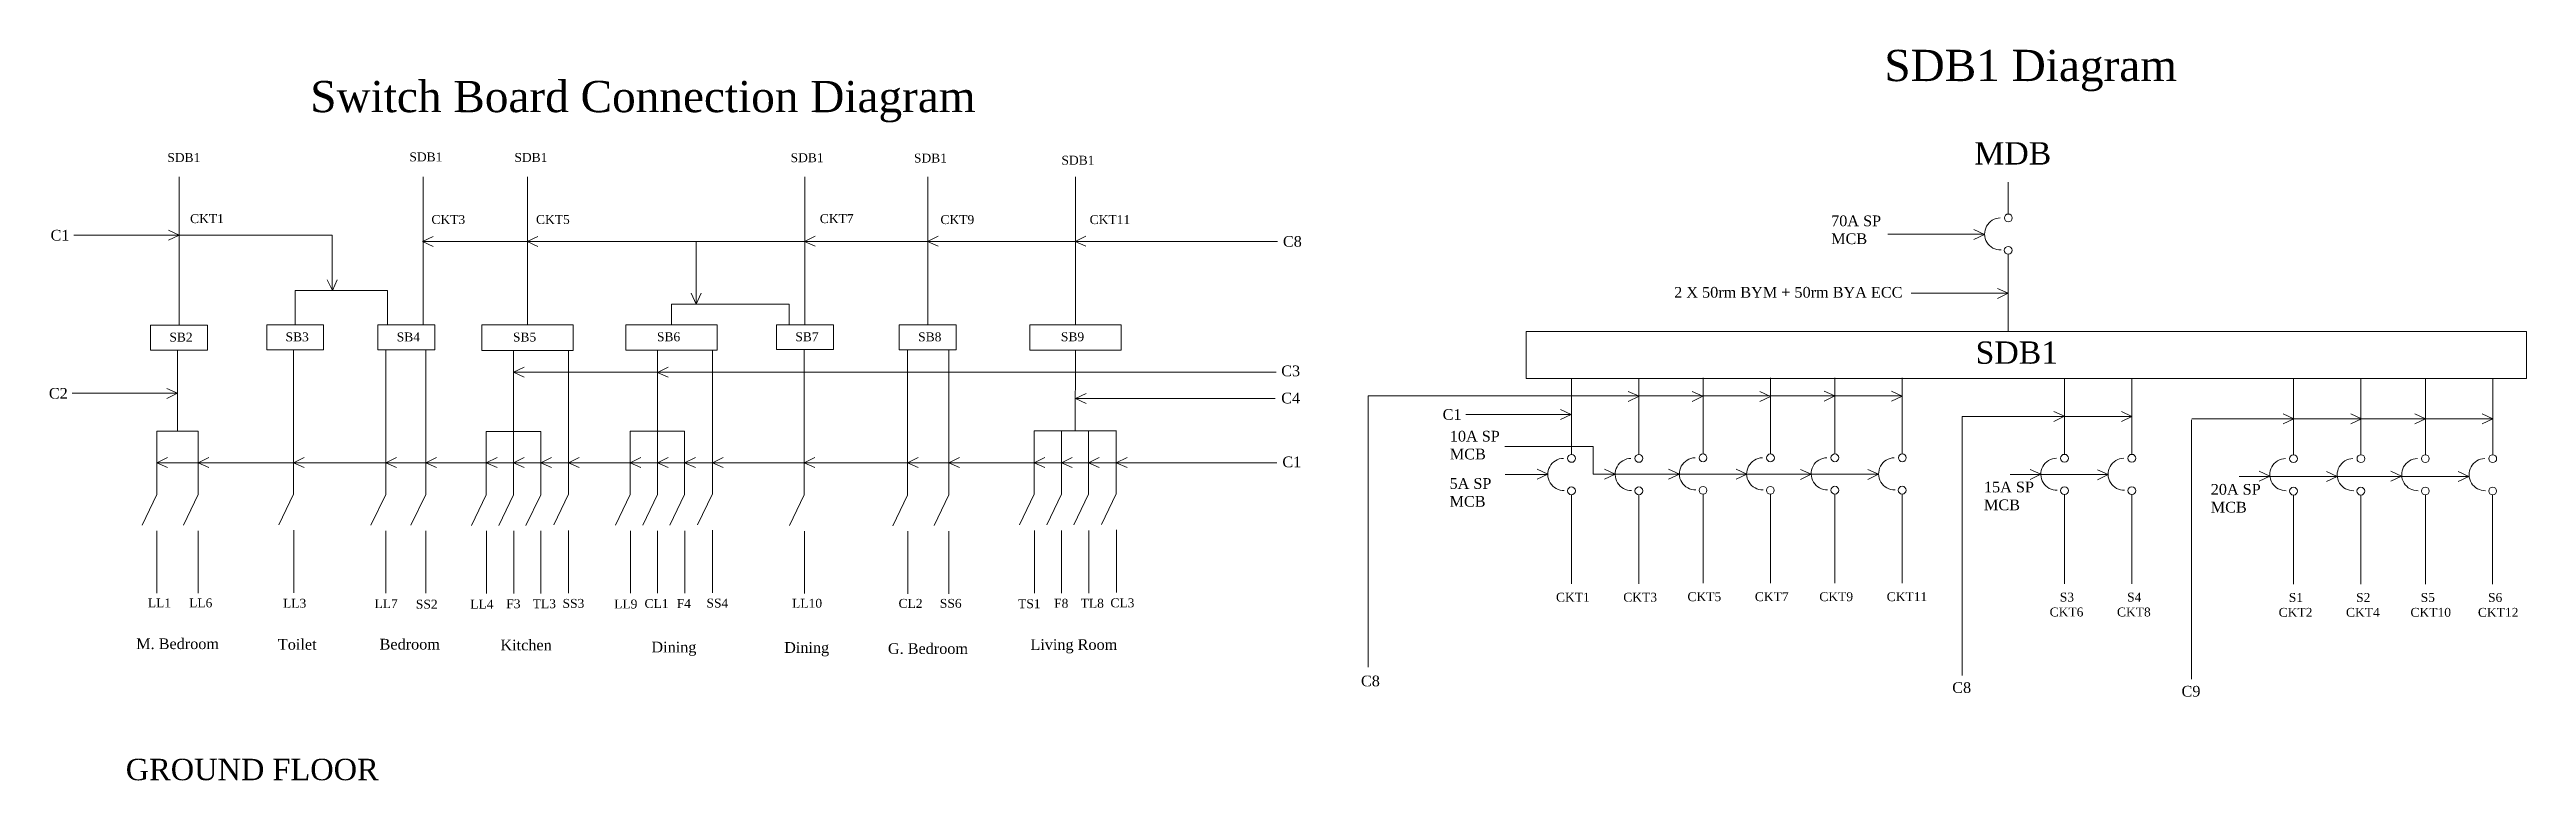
# Model space of a CAD drawing. Header units: feet. Extents: x -1909 to 11484, y -1193 to 2041.
# Drawn here: x 1234 to 4005, y 1103 to 1921 of the extents above; entities that cross this region are included whole.
import ezdxf

# ---------------------------------------------------------------- set-up
doc = ezdxf.new("R2010")
doc.units = ezdxf.units.FT
doc.header["$LTSCALE"] = 20
doc.header["$MEASUREMENT"] = 0
doc.layers.add('switchboard', color=60, linetype='Continuous', lineweight=0)
doc.layers.add('switchboard_text', color=60, linetype='Continuous', lineweight=0)
doc.styles.get("Standard").update_dxf_attribs({"font": 'times.ttf', "height": 18})

msp = doc.modelspace()

# ---------------------------------------------------------------- texts
at = {"layer": 'switchboard', "color": 7, "insert": (3051.3, 1655.2), "char_height": 12, "width": 275.456, "attachment_point": 1}
msp.add_mtext('2 X 50rm BYM + 50rm BYA ECC', dxfattribs=at)
at = {"layer": 'switchboard_text', "attachment_point": 1}
for s, insert, char_height, width in [('SDB1 Diagram', (3286.4, 1920.7), 35, 1196.231), ('Switch Board Connection Diagram', (1525.4, 1885.9), 35, 1196.231), ('SDB1', (1365.5, 1805.1), 10, 40.056), ('SDB1', (1636.3, 1805.8), 10, 40.056), ('SDB1', (1753.8, 1805.2), 10, 40.056), ('SDB1', (2062.8, 1804.9), 10, 40.056), ('SDB1', (2200.8, 1804.5), 10, 40.056), ('SDB1', (2365.8, 1802.1), 10, 40.056), ('MDB', (3387.1, 1817.3), 25, 40.056), ('{\\C7;C1}', (1234.9, 1719.1), 12, 108.05), ('CKT1', (1391, 1736.7), 10, 40.056), ('CKT3', (1661, 1735.7), 10, 40.056), ('CKT5', (1778, 1735.7), 10, 40.056), ('CKT7', (2095.5, 1736.7), 10, 40.056), ('CKT9', (2230.5, 1735.6), 10, 40.056), ('CKT11', (2397.4, 1735.6), 10, 40.056), ('{\\C7;70A SP\\PMCB}', (3226.9, 1735.2), 12, 108.05), ('{\\C7;C8}', (2613.6, 1712.2), 12, 108.05), ('SB2', (1367.8, 1604), 10, 40.056), ('SB3', (1497.8, 1604.3), 10, 40.056), ('SB4', (1622.2, 1604.2), 10, 40.056), ('SB5', (1752.2, 1604.1), 10, 40.056), ('SB6', (1913.3, 1604.4), 10, 40.056), ('SB7', (2068.1, 1604.4), 10, 40.056), ('SB8', (2205.5, 1604.3), 10, 40.056), ('SB9', (2365.2, 1604.4), 10, 40.056), ('SDB1', (3388.5, 1594.2), 25, 40.056), ('{\\C7;C3}', (2611.7, 1567.2), 12, 108.05), ('{\\C7;C2}', (1233, 1542.1), 12, 108.05), ('{\\C7;C4}', (2611.7, 1536.8), 12, 108.05), ('{\\C7;C1}', (2792.3, 1518.4), 12, 108.05), ('{\\C7;10A SP\\PMCB}', (2800.3, 1494.1), 12, 108.05), ('{\\C7;C1}', (2613, 1465.3), 12, 108.05), ('{\\C7;5A SP\\PMCB}', (2800, 1441.1), 12, 108.05), ('{\\C7;15A SP\\PMCB}', (3397.9, 1437.2), 12, 108.05), ('{\\C7;20A SP\\PMCB}', (3651.6, 1434.6), 12, 108.05), ('LL1', (1343.7, 1306.4), 10, 40.056), ('LL6', (1389.9, 1306.4), 10, 40.056), ('LL3', (1495, 1306), 10, 40.056), ('LL7', (1597.3, 1305.6), 10, 40.056), ('SS2', (1643.6, 1305), 10, 40.056), ('LL4', (1704.4, 1305), 10, 40.056), ('F3', (1744.7, 1305.5), 10, 40.056), ('TL3', (1774.3, 1305.5), 10, 40.056), ('SS3', (1807.7, 1305.9), 10, 40.056), ('LL9', (1865.4, 1305.2), 10, 40.056), ('CL1', (1899.4, 1305.7), 10, 40.056), ('F4', (1935.4, 1305.7), 10, 40.056), ('SS4', (1968.7, 1306.2), 10, 40.056), ('LL10', (2064.5, 1306), 10, 40.056), ('CL2', (2183.6, 1305.9), 10, 40.056), ('SS6', (2229.8, 1305.9), 10, 40.056), ('TS1', (2317.3, 1305.5), 10, 40.056), ('F8', (2357.6, 1306), 10, 40.056), ('TL8', (2387.3, 1306), 10, 40.056), ('CL3', (2420.6, 1306.5), 10, 40.056), ('CKT1', (2919.1, 1312.8), 10, 40.056), ('CKT3', (2994.4, 1312.8), 10, 40.056), ('CKT5', (3066.2, 1313.4), 10, 40.056), ('CKT7', (3141.6, 1313.4), 10, 40.056), ('CKT9', (3213.7, 1313.4), 10, 40.056), ('CKT11', (3289.1, 1313.4), 10, 40.056), ('   S3\\PCKT6', (3471.4, 1312.9), 10, 40.056), ('   S4 CKT8', (3546.7, 1312.9), 10, 40.056), ('   S1\\PCKT2', (3727.6, 1312.5), 10, 40.056), ('   S2\\PCKT4', (3802.9, 1312.5), 10, 40.056), ('   S5\\PCKT10', (3875.1, 1312.5), 10, 40.056), ('   S6\\PCKT12', (3950.5, 1312.5), 10, 40.056), ('{\\C1;M. Bedroom}', (1330.7, 1261.7), 12, 108.05), ('{\\C1;Toilet}', (1489.2, 1261), 12, 5.684341886080801e-14), ('{\\C1;Bedroom}', (1603, 1261.2), 12, 5.684341886080801e-14), ('{\\C1;Kitchen}', (1738.2, 1260.3), 12, 5.684341886080801e-14), ('{\\C1;Dining}', (1907.1, 1258), 12, 5.684341886080801e-14), ('{\\C1;Dining}', (2055.6, 1257.5), 12, 5.684341886080801e-14), ('{\\C1;G. Bedroom}', (2171.7, 1256.3), 12, 108.05), ('{\\C1;Living Room}', (2331.1, 1260.8), 12, 5.684341886080801e-14), ('{\\C7;C8}', (2700.9, 1220), 12, 108.05), ('{\\C7;C8}', (3362.4, 1212.6), 12, 108.05), ('{\\C7;C9}', (3618.9, 1208.5), 12, 108.05), ('{\\C1;GROUND FLOOR}', (1319, 1126.9), 24, 5.684341886080801e-14)]:
    msp.add_mtext(s, dxfattribs=dict(at, insert=insert, char_height=char_height, width=width))

# ---------------------------------------------------------------- linework, layer by layer
at = {"layer": 'switchboard'}
for p, q in [((1378.6, 1612.3), (1378.6, 1778.6)), ((1651.6, 1612.6), (1651.6, 1778.6)), ((1768.6, 1612.6), (1768.6, 1778.6)), ((2078.8, 1612.8), (2078.8, 1778.6)), ((2216.3, 1612.7), (2216.3, 1778.6)), ((2381.5, 1612.9), (2381.5, 1778.6)), ((3425.1, 1736.9), (3425.1, 1772.6)), ((3425, 1691.9), (3425, 1605.4)), ((1929.6, 1612.8), (1929.6, 1636.1)), ((1929.6, 1636.1), (2061.3, 1636.1)), ((2061.3, 1636.1), (2061.3, 1612.8)), ((1376.9, 1493.8), (1376.9, 1584.5)), ((1506.8, 1494.1), (1506.8, 1584.9)), ((1609.9, 1493.7), (1609.9, 1584.8)), ((1654.6, 1493.7), (1654.6, 1584.8)), ((1752.8, 1493.5), (1752.8, 1584.1)), ((1814.3, 1494.1), (1814.3, 1584.1)), ((1913.9, 1493.7), (1913.9, 1584.4)), ((1975.3, 1494.3), (1975.3, 1584.4)), ((2078.1, 1493.4), (2078.1, 1585)), ((2193.7, 1493.3), (2193.7, 1584.9)), ((2239.9, 1493.3), (2239.9, 1584.9)), ((2381.3, 1494), (2381.5, 1584.4)), ((2936.5, 1467.6), (2936.5, 1552.7)), ((3011.8, 1467.6), (3011.8, 1552.7)), ((3083.6, 1468.2), (3083.6, 1553.3)), ((3159, 1468.2), (3159, 1553.3)), ((3231.1, 1468.2), (3231.1, 1553.4)), ((3306.5, 1468.2), (3306.5, 1553.4)), ((3488, 1467.8), (3488, 1552.9)), ((3563.3, 1467.8), (3563.3, 1552.9)), ((3744.2, 1467.3), (3744.2, 1552.4)), ((3819.6, 1467.3), (3819.6, 1552.4)), ((3891.7, 1467.3), (3891.7, 1552.5)), ((3967.1, 1467.3), (3967.1, 1552.5)), ((1353.8, 1493.8), (1353.8, 1422.9)), ((1353.8, 1493.8), (1400, 1493.8)), ((1400, 1493.8), (1376.9, 1493.8)), ((1400, 1493.8), (1400, 1422.9)), ((1506.8, 1494.1), (1506.8, 1423.2)), ((1609.9, 1493.7), (1609.9, 1422.9)), ((1654.6, 1493.7), (1654.6, 1422.9)), ((1722.4, 1493.5), (1722.4, 1422.6)), ((1722.4, 1493.5), (1783.3, 1493.5)), ((1752.8, 1493.5), (1752.8, 1422.6)), ((1783.3, 1493.5), (1752.8, 1493.5)), ((1783.3, 1493.5), (1783.3, 1422.6)), ((1814.3, 1494.1), (1814.3, 1423.2)), ((1883.4, 1493.7), (1883.4, 1422.8)), ((1883.4, 1493.7), (1944.3, 1493.7)), ((1913.9, 1493.7), (1913.9, 1422.8)), ((1944.3, 1493.7), (1913.9, 1493.7)), ((1944.3, 1493.7), (1944.3, 1422.8)), ((1975.3, 1494.3), (1975.3, 1423.4)), ((2078.1, 1493.4), (2078.1, 1422.5)), ((2193.7, 1493.3), (2193.7, 1422.4)), ((2239.9, 1493.3), (2239.9, 1422.4)), ((2335.3, 1494), (2335.3, 1423.1)), ((2335.3, 1494), (2427.2, 1494)), ((2365.8, 1494), (2365.8, 1423.1)), ((2427.2, 1494), (2381.3, 1494)), ((2396.2, 1494), (2396.2, 1423.1)), ((2427.2, 1494.6), (2427.2, 1423.7)), ((2960.7, 1445.6), (2960.7, 1476.4)), ((1353.8, 1422.9), (1337.2, 1388.5)), ((1400, 1422.9), (1383.5, 1388.5)), ((1506.8, 1423.2), (1490.3, 1388.8)), ((1609.9, 1422.9), (1593.3, 1388.5)), ((1654.6, 1422.9), (1638, 1388.5)), ((1722.4, 1422.6), (1705.9, 1388.2)), ((1752.8, 1422.6), (1736.3, 1388.2)), ((1783.3, 1422.6), (1766.7, 1388.2)), ((1814.3, 1423.2), (1797.8, 1388.8)), ((1883.4, 1422.8), (1866.9, 1388.4)), ((1913.9, 1422.8), (1897.4, 1388.4)), ((1944.3, 1422.8), (1927.8, 1388.4)), ((1975.3, 1423.4), (1958.8, 1389)), ((2078.1, 1422.5), (2061.6, 1388.1)), ((2193.7, 1422.2), (2177.2, 1387.8)), ((2239.9, 1422.4), (2223.4, 1388)), ((2335.3, 1423.1), (2318.8, 1388.7)), ((2365.8, 1423.1), (2349.3, 1388.7)), ((2396.2, 1423.1), (2379.7, 1388.7)), ((2427.2, 1423.7), (2410.7, 1389.3)), ((2936.4, 1422.6), (2936.4, 1322.8)), ((3011.8, 1422.6), (3011.8, 1322.8)), ((3083.6, 1423.2), (3083.6, 1323.4)), ((3158.9, 1423.2), (3158.9, 1323.4)), ((3231.1, 1423.2), (3231.1, 1323.4)), ((3306.4, 1423.2), (3306.4, 1323.4)), ((3488, 1422.7), (3488, 1322.9)), ((3563.3, 1422.7), (3563.3, 1322.9)), ((3744.2, 1422.3), (3744.2, 1322.5)), ((3819.5, 1422.3), (3819.5, 1322.5)), ((3891.7, 1422.3), (3891.7, 1322.5)), ((3967, 1422.3), (3967, 1322.5)), ((1353.9, 1382.3), (1353.9, 1312.2)), ((1400.1, 1382.3), (1400.1, 1312.2)), ((1506.9, 1382.7), (1506.9, 1312.6)), ((1610, 1382.3), (1610, 1312.2)), ((1654.7, 1382.3), (1654.7, 1312.2)), ((1722.5, 1382), (1722.5, 1311.9)), ((1753, 1382), (1753, 1311.9)), ((1783.4, 1382), (1783.4, 1311.9)), ((1814.4, 1382.6), (1814.4, 1312.5)), ((1883.6, 1382.3), (1883.6, 1312.2)), ((1914, 1382.3), (1914, 1312.2)), ((1944.4, 1382.3), (1944.4, 1312.2)), ((1975.5, 1382.9), (1975.5, 1312.7)), ((2078.2, 1381.9), (2078.2, 1311.8)), ((2193.8, 1381.8), (2193.8, 1311.7)), ((2240, 1381.8), (2240, 1311.7)), ((2335.5, 1382.6), (2335.5, 1312.4)), ((2365.9, 1382.6), (2365.9, 1312.4)), ((2396.3, 1382.6), (2396.3, 1312.4)), ((2427.4, 1383.2), (2427.4, 1313))]:
    msp.add_line(p, q, dxfattribs=at)
at = {"layer": 'switchboard', "color": 7}
for p, q in [((1378.8, 1713.2), (1366.8, 1718.6)), ((3398.6, 1714.1), (3386.6, 1719.6)), ((1378.8, 1713.2), (1260.9, 1713.2)), ((1378.8, 1713.2), (1366.8, 1707.4)), ((1378.8, 1713.2), (1550.1, 1713.2)), ((1550.1, 1713.2), (1550.1, 1651.1)), ((1651.1, 1706), (1663.1, 1711.8)), ((1651.1, 1706), (2607.5, 1706)), ((1651.1, 1706), (1663.1, 1700.6)), ((1768.1, 1706), (1780.1, 1711.8)), ((1768.1, 1706), (1780.1, 1700.6)), ((1957.3, 1636.1), (1957.3, 1706)), ((2078.4, 1706.2), (2090.3, 1712)), ((2078.4, 1706.2), (2090.3, 1700.8)), ((2215.8, 1706.2), (2227.8, 1712)), ((2215.8, 1706.2), (2227.8, 1700.8)), ((2381, 1706.2), (2393, 1712)), ((2381, 1706.2), (2393, 1700.8)), ((3398.6, 1714.2), (3290.3, 1714.2)), ((3398.6, 1714.1), (3386.6, 1708.3)), ((1550.3, 1651.1), (1544.5, 1663)), ((1550.3, 1651.1), (1555.7, 1663)), ((1957.3, 1636.1), (1951.5, 1648.1)), ((1957.3, 1636.1), (1962.7, 1648.1)), ((3424.9, 1648.1), (3316.6, 1648.1)), ((3424.9, 1648.1), (3412.9, 1653.5)), ((3424.9, 1648.1), (3412.9, 1642.3)), ((1752.8, 1559.6), (1764.8, 1565.4)), ((1752.8, 1559.6), (1764.8, 1554.2)), ((1752.8, 1559.6), (2606, 1559.6)), ((1913.9, 1559.5), (1925.9, 1565.3)), ((1913.9, 1559.5), (1925.9, 1554.1)), ((1376.9, 1536.2), (1259, 1536.2)), ((1376.9, 1536.2), (1364.9, 1541.6)), ((1376.9, 1536.2), (1364.9, 1530.4)), ((2381.4, 1530.2), (2393.3, 1536)), ((2381.4, 1530.2), (2393.3, 1524.8)), ((2381.4, 1530.2), (2605.1, 1530.2)), ((3306.5, 1533.1), (2708.9, 1533.1)), ((2708.9, 1533.1), (2708.9, 1229.3)), ((3012, 1532.9), (3000, 1538.3)), ((3012, 1532.9), (3000, 1527.1)), ((3083.5, 1532.9), (3071.6, 1538.3)), ((3083.5, 1532.9), (3071.6, 1527.1)), ((3159, 1532.7), (3147.1, 1538.1)), ((3159, 1532.7), (3147.1, 1526.9)), ((3230.9, 1533.2), (3219, 1538.6)), ((3230.9, 1533.2), (3219, 1527.4)), ((3306.4, 1533), (3294.4, 1538.4)), ((3306.4, 1533), (3294.4, 1527.2)), ((2936.2, 1512.5), (2818.3, 1512.5)), ((2936.2, 1512.5), (2924.2, 1517.9)), ((2936.2, 1512.5), (2924.2, 1506.7)), ((3563.3, 1510.3), (3373.6, 1510.3)), ((3373.6, 1510.3), (3373.6, 1220)), ((3488.1, 1510.4), (3476.1, 1515.8)), ((3488.1, 1510.4), (3476.1, 1504.6)), ((3563.5, 1510.3), (3551.6, 1515.7)), ((3563.5, 1510.3), (3551.6, 1504.5)), ((3630, 1506.4), (3630, 1216)), ((3820, 1507.6), (3630.3, 1507.6)), ((3744.7, 1507.7), (3732.7, 1513.1)), ((3744.7, 1507.7), (3732.7, 1501.9)), ((3820.2, 1507.6), (3808.2, 1513)), ((3820.2, 1507.6), (3808.2, 1501.8)), ((3820.2, 1507.6), (3967.1, 1507.6)), ((3892, 1507.7), (3880.1, 1513.1)), ((3892, 1507.7), (3880.1, 1501.9)), ((3967.1, 1507.6), (3955.1, 1513)), ((3967.1, 1507.6), (3955.1, 1501.8)), ((2960.7, 1476.4), (2862, 1476.4)), ((1353.8, 1458.3), (1365.7, 1464.1)), ((1353.8, 1458.3), (2606.8, 1458.3)), ((1353.8, 1458.3), (1365.7, 1452.9)), ((1400, 1458.3), (1412, 1464.1)), ((1400, 1458.3), (1412, 1452.9)), ((1506.8, 1458.3), (1518.8, 1464.1)), ((1506.8, 1458.3), (1518.8, 1452.9)), ((1609.9, 1458.3), (1621.8, 1464.1)), ((1609.9, 1458.3), (1621.8, 1452.9)), ((1654.6, 1458.3), (1666.5, 1464.1)), ((1654.6, 1458.3), (1666.5, 1452.9)), ((1722.4, 1458.3), (1734.4, 1464.1)), ((1722.4, 1458.3), (1734.4, 1452.9)), ((1752.8, 1458.3), (1764.8, 1464.1)), ((1752.8, 1458.3), (1764.8, 1452.9)), ((1783.3, 1458.3), (1795.2, 1464.1)), ((1783.3, 1458.3), (1795.2, 1452.9)), ((1814.3, 1458.3), (1826.3, 1464.1)), ((1814.3, 1458.3), (1826.3, 1452.9)), ((1883.4, 1458.3), (1895.4, 1464.1)), ((1883.4, 1458.3), (1895.4, 1452.9)), ((1913.9, 1458.3), (1925.9, 1464.1)), ((1913.9, 1458.3), (1925.9, 1452.9)), ((1944.3, 1458.3), (1956.3, 1464.1)), ((1944.3, 1458.3), (1956.3, 1452.9)), ((1975.3, 1458.3), (1987.3, 1464.1)), ((1975.3, 1458.3), (1987.3, 1452.9)), ((2078.1, 1458.3), (2090.1, 1464.1)), ((2078.1, 1458.3), (2090.1, 1452.9)), ((2193.7, 1458.3), (2205.7, 1464.1)), ((2193.7, 1458.3), (2205.7, 1452.9)), ((2239.9, 1458.3), (2251.9, 1464.1)), ((2239.9, 1458.3), (2251.9, 1452.9)), ((2335.3, 1458.3), (2347.3, 1464.1)), ((2335.3, 1458.3), (2347.3, 1452.9)), ((2365.8, 1458.3), (2377.8, 1464.1)), ((2365.8, 1458.3), (2377.8, 1452.9)), ((2396.2, 1458.3), (2408.2, 1464.1)), ((2396.2, 1458.3), (2408.2, 1452.9)), ((2427.2, 1458.3), (2439.2, 1464.1)), ((2427.2, 1458.3), (2439.2, 1452.9)), ((2910, 1445.3), (2862.1, 1445.3)), ((2910.1, 1445.6), (2898.1, 1451)), ((2910.1, 1445.6), (2898.1, 1439.8)), ((2960.7, 1445.6), (3280, 1445.5)), ((2985.3, 1445.6), (2973.3, 1451)), ((2985.3, 1445.6), (2973.3, 1439.8)), ((3057.1, 1445.6), (3045.1, 1451)), ((3057.1, 1445.6), (3045.1, 1439.8)), ((3132.5, 1445.6), (3120.6, 1451)), ((3132.5, 1445.6), (3120.6, 1439.8)), ((3204.7, 1445.5), (3192.7, 1450.9)), ((3204.7, 1445.5), (3192.7, 1439.7)), ((3280, 1445.5), (3268, 1450.9)), ((3280, 1445.5), (3268, 1439.7)), ((3461.5, 1445.1), (3427.2, 1445.1)), ((3461.5, 1445.4), (3449.5, 1450.8)), ((3461.5, 1445.4), (3449.5, 1439.6)), ((3460.7, 1445.1), (3536.8, 1445.1)), ((3536.8, 1445.1), (3524.8, 1450.5)), ((3536.8, 1445.1), (3524.8, 1439.3)), ((3717.6, 1443.1), (3683.4, 1443.1)), ((3717.6, 1443.4), (3705.6, 1448.8)), ((3717.6, 1443.4), (3705.6, 1437.6)), ((3716.9, 1443.1), (3793, 1443.1)), ((3792.9, 1443.1), (3781, 1448.5)), ((3792.9, 1443.1), (3781, 1437.3)), ((3830.7, 1443.1), (3793, 1443.1)), ((3864.9, 1443.1), (3830.7, 1443.1)), ((3864.9, 1443.4), (3852.9, 1448.8)), ((3864.9, 1443.4), (3852.9, 1437.6)), ((3864.2, 1443.1), (3940.3, 1443.1)), ((3940.2, 1443.1), (3928.3, 1448.5)), ((3940.2, 1443.1), (3928.3, 1437.3))]:
    msp.add_line(p, q, dxfattribs=at)
at = {"layer": 'switchboard'}
for points in [[(1346.7, 1612.3), (1410.5, 1612.3), (1410.5, 1584.5), (1346.7, 1584.5)], [(1476.7, 1612.7), (1540.4, 1612.7), (1540.4, 1584.9), (1476.7, 1584.9)], [(1601.1, 1612.6), (1664.8, 1612.6), (1664.8, 1584.8), (1601.1, 1584.8)], [(2047, 1612.8), (2110.7, 1612.8), (2110.7, 1585), (2047, 1585)], [(2184.4, 1612.7), (2248.2, 1612.7), (2248.2, 1584.9), (2184.4, 1584.9)], [(2885.7, 1605.4), (4004.8, 1605.4), (4004.8, 1552.7), (2885.7, 1552.7)]]:
    msp.add_lwpolyline(points, close=True, dxfattribs=at)
for centre in [(3425.1, 1732.5), (3425, 1696.2), (2936.5, 1463.2), (3011.8, 1463.2), (3083.6, 1463.8), (3159, 1463.8), (3231.1, 1463.9), (3306.5, 1463.9), (3488, 1463.4), (3563.3, 1463.4), (3744.2, 1462.9), (3819.6, 1462.9), (3891.7, 1463), (3967.1, 1463), (2936.4, 1426.9), (3011.8, 1426.9), (3083.6, 1427.5), (3158.9, 1427.5), (3231.1, 1427.6), (3306.4, 1427.6), (3488, 1427.1), (3563.3, 1427.1), (3744.2, 1426.6), (3819.5, 1426.6), (3891.7, 1426.7), (3967, 1426.7)]:
    msp.add_circle(centre, 4.37, dxfattribs=at)
for centre in [(3416.6, 1714.6), (2927.9, 1445.3), (3003.3, 1445.3), (3075.1, 1445.9), (3150.4, 1445.9), (3222.6, 1446), (3298, 1446), (3479.5, 1445.5), (3554.8, 1445.5), (3735.7, 1445), (3811.1, 1445), (3883.2, 1445), (3958.6, 1445)]:
    msp.add_arc(centre, 18, 91.3607, 271.3607, dxfattribs=at)
at = {"layer": 'switchboard_text'}
for p, q in [((1508.5, 1612.6), (1508.5, 1651.1)), ((1508.5, 1651.1), (1612, 1651.1)), ((1612, 1651.1), (1612, 1612.6))]:
    msp.add_line(p, q, dxfattribs=at)
for points in [[(1717.4, 1584.1), (1819.7, 1584.1), (1819.7, 1612.6), (1717.4, 1612.6)], [(1878.5, 1584.4), (1980.8, 1584.4), (1980.8, 1612.8), (1878.5, 1612.8)], [(2330.4, 1584.4), (2432.7, 1584.4), (2432.7, 1612.9), (2330.4, 1612.9)]]:
    msp.add_lwpolyline(points, close=True, dxfattribs=at)

msp.set_redraw_order([(e.dxf.handle, doc.entitydb.next_handle()) for e in msp.query("TEXT MTEXT ATTDEF DIMENSION ARC_DIMENSION")])  # texts and dimensions are drawn at this point

doc.saveas('drawing.dxf')
